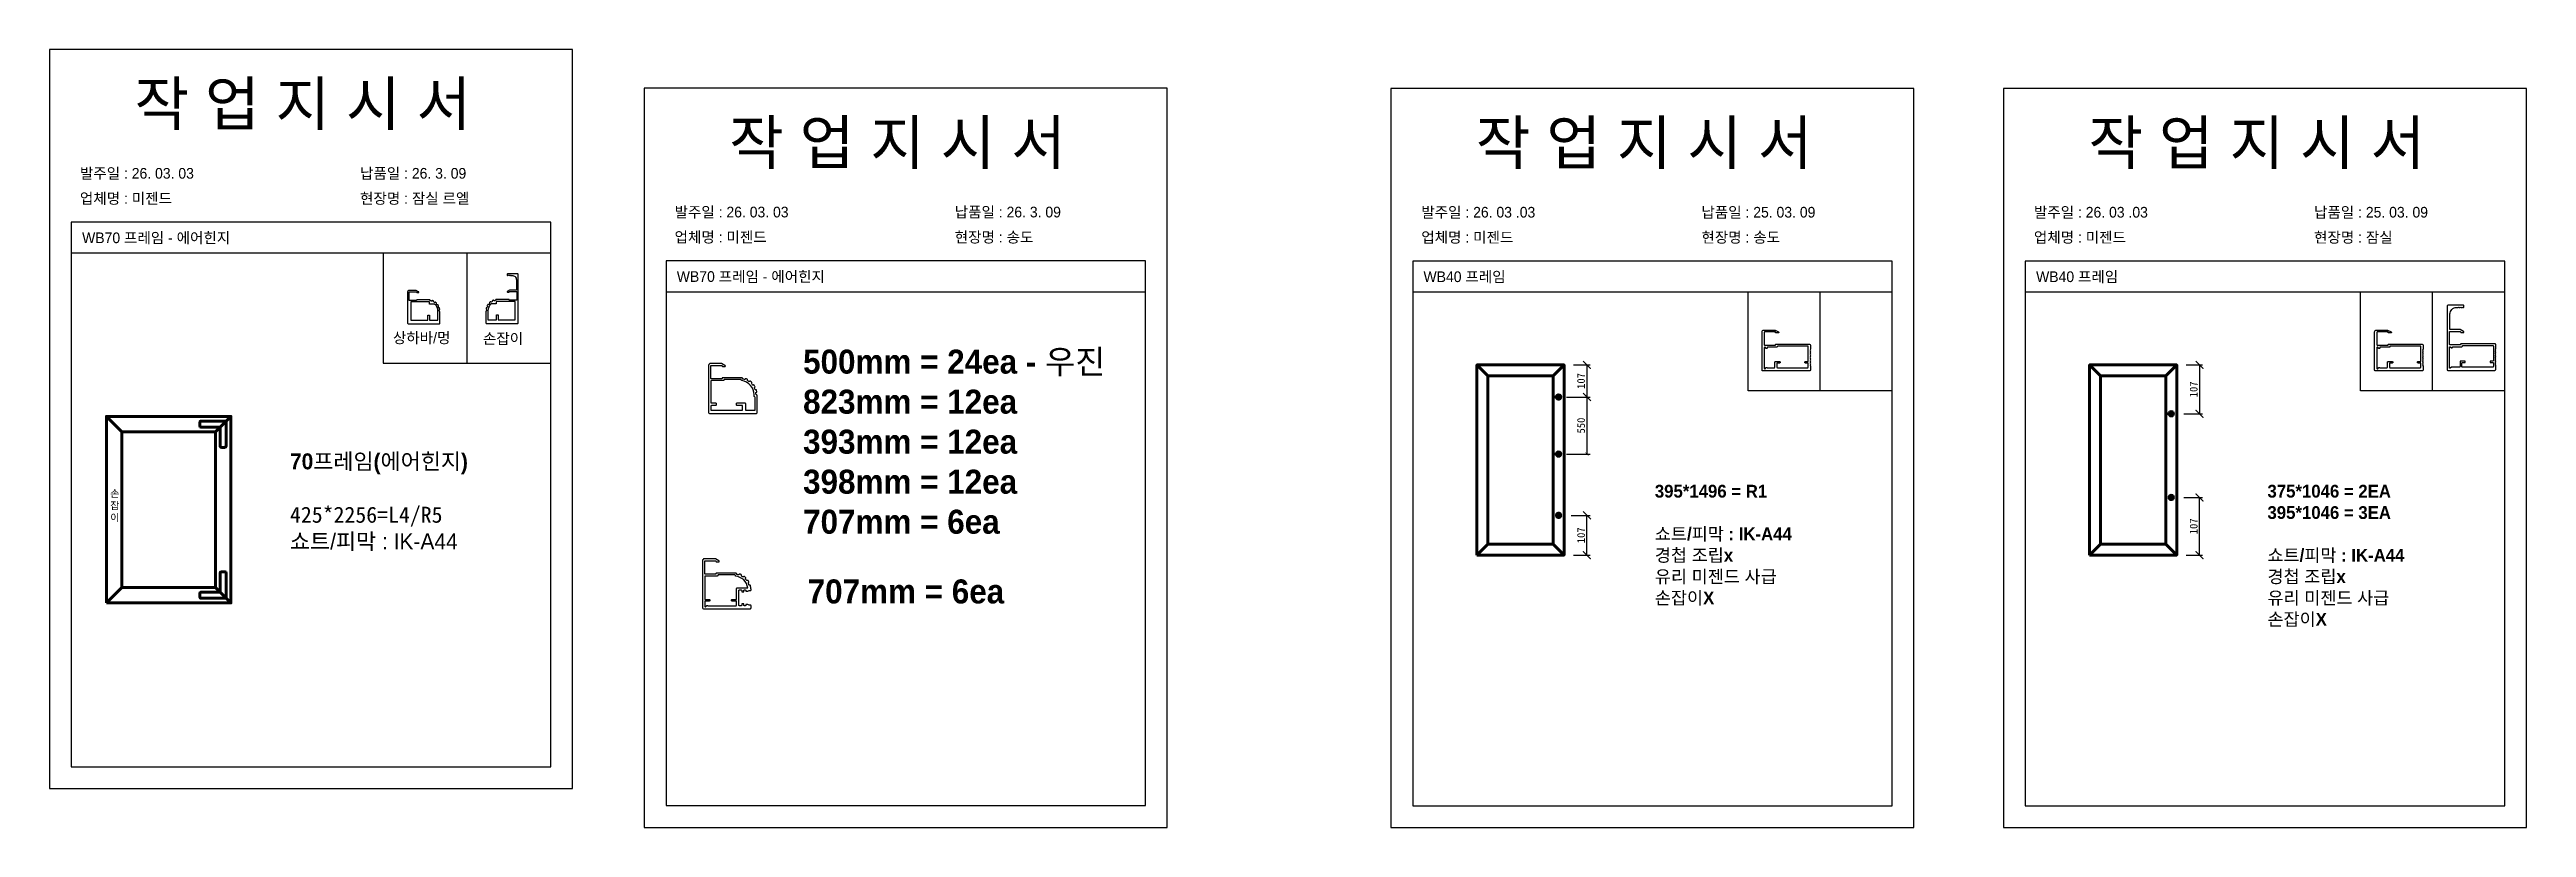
# Model space of a CAD drawing. Header units: millimetres. Extents: x -44117 to 256353, y -2095463 to 65325.
# Drawn here: x 115499 to 123456, y -750148 to -747647 of the extents above; entities that cross this region are included whole.
import ezdxf

# ---------------------------------------------------------------- set-up
doc = ezdxf.new("R2010")
doc.units = ezdxf.units.MM
doc.header["$LTSCALE"] = 10
doc.layers.add('Layer1', color=7, linetype='Continuous', lineweight=70)
doc.dimstyles.new('ISO-25', dxfattribs={"dimtxt": 2.5, "dimasz": 2.5, "dimexe": 1, "dimexo": 1, "dimtad": 1, "dimtxsty": 'Standard', "dimblk": 'ARCHTICK', "dimcen": 2.5, "dimadec": 0, "dimazin": 0, "dimtfac": 1, "dimtmove": 0, "dimatfit": 3, "dimfxl": 0, "dimarcsym": 0})

msp = doc.modelspace()

# ---------------------------------------------------------------- texts
at = {"attachment_point": 1}
for s, width, gutter_width, heights, insert, char_height in [('{\\fGulim|b0|i0|c129|p50;작 업 지 시 서}', 3307.3198183, 12.5, [-155.84554], (115771.42476, -747751.36906), 140), ('{\\fGulim|b0|i0|c129|p50;작 업 지 시 서}', 3307.3198183, 12.5, [-155.84554], (117681.91715, -747875.94117), 140), ('{\\fGulim|b0|i0|c129|p50;작 업 지 시 서}', 3307.3198183, 12.5, [-155.84554], (120080.82665, -747876.4441), 140), ('{\\fGulim|b0|i0|c129|p50;작 업 지 시 서}', 3307.3198183, 12.5, [-155.84554], (122048.93827, -747876.4441), 140), ('{\\fGulim|b0|i0|c129|p50;발주일 : 26. 03. 03}', 3307.3198183, 12.5, [38.18216], (115596.2154, -748028.08948), 34.3), ('{\\fGulim|b0|i0|c129|p50;납품일 : 26. 3. 09}', 3307.3198183, 12.5, [37.67976], (116496.19338, -748028.08948), 34.3), ('{\\fGulim|b0|i0|c129|p50;업체명 : 미젠드}', 3307.3198183, 12.5, [36.11279], (115596.2154, -748108.74566), 34.3), ('{\\fGulim|b0|i0|c129|p50;현장명 : 잠실 르엘}', 3307.3198183, 12.5, [38.2735], (116496.19338, -748108.74566), 34.3), ('{\\fGulim|b0|i0|c129|p50;발주일 : 26. 03. 03}', 3307.3198183, 12.5, [38.18216], (117506.70779, -748152.66159), 34.3), ('{\\fGulim|b0|i0|c129|p50;납품일 : 26. 3. 09}', 3307.3198183, 12.5, [37.67976], (118406.68577, -748152.66159), 34.3), ('{\\fGulim|b0|i0|c129|p50;발주일 : 26. 03 .03}', 3307.3198183, 12.5, [34.50412], (119905.61729, -748153.16452), 34.3), ('{\\fGulim|b0|i0|c129|p50;납품일 : 25. 03. 09}', 3307.3198183, 12.5, [37.67976], (120805.59527, -748153.16452), 34.3), ('{\\fGulim|b0|i0|c129|p50;발주일 : 26. 03 .03}', 3307.3198183, 12.5, [34.50412], (121873.72892, -748153.16452), 34.3), ('{\\fGulim|b0|i0|c129|p50;납품일 : 25. 03. 09}', 3307.3198183, 12.5, [37.67976], (122773.7069, -748153.16452), 34.3), ('{\\fGulim|b0|i0|c129|p50;WB70 프레임 - 에어힌지}', 3307.3198183, 12.5, [-38.22783], (115603.2576, -748235.41176), 34.3), ('{\\fGulim|b0|i0|c129|p50;업체명 : 미젠드}', 3307.3198183, 12.5, [36.11279], (117506.70779, -748233.31777), 34.3), ('{\\fGulim|b0|i0|c129|p50;현장명 : 송도}', 3307.3198183, 12.5, [38.2735], (118406.68577, -748233.31777), 34.3), ('{\\fGulim|b0|i0|c129|p50;업체명 : 미젠드}', 3307.3198183, 12.5, [33.33016], (119905.61729, -748233.82069), 34.3), ('{\\fGulim|b0|i0|c129|p50;현장명 : 송도}', 3307.3198183, 12.5, [-38.41052], (120805.59527, -748233.82069), 34.3), ('{\\fGulim|b0|i0|c129|p50;업체명 : 미젠드}', 3307.3198183, 12.5, [33.33016], (121873.72892, -748233.82069), 34.3), ('{\\fGulim|b0|i0|c129|p50;현장명 : 잠실}', 3307.3198183, 12.5, [-38.2735], (122773.7069, -748233.82069), 34.3), ('{\\fGulim|b0|i0|c129|p50;WB70 프레임 - 에어힌지}', 3307.3198183, 12.5, [-38.22783], (117513.74999, -748359.98387), 34.3), ('{\\fGulim|b0|i0|c129|p50;WB40 프레임}', 3307.3198183, 12.5, [-38.22783], (119912.65949, -748360.48679), 34.3), ('{\\fGulim|b0|i0|c129|p50;WB40 프레임}', 3307.3198183, 12.5, [-38.22783], (121880.77112, -748360.48679), 34.3), ('{\\fGulim|b0|i0|c129|p50;상하바/멍}', 3307.3198183, 12.5, [-41.60759], (116601.78593, -748556.93773), 34.3), ('{\\fGulim|b0|i0|c129|p50;손잡이}', 3307.3198183, 12.5, [-38.18216], (116890.86107, -748559.42449), 34.3), ('{\\fGulim|b1|i0|c129|p50;500mm = 24ea - 우진\\P823mm = 12ea\\P393mm = 12ea\\P398mm = 12ea\\P707mm = 6ea}', 4960.9797274, 18.75, [1914.01548], (117919.51945, -748612.06613), 77.175), ('{\\fGulim|b1|i0|c129|p50;70프레임(에어힌지)}\\P\\P425*2256=L4/R5\\P{\\fGulim|b0|i0|c129|p50;쇼트/피막 : IK-A44}', 3307.3198183, 12.5, [779.44612], (116271.06706, -748945.54927), 51.45), ('{\\fGulim|b0|i0|c129|p50;손\\P잡\\P이}', 291.2862081, 12.5, [-105.28252], (115693.7603, -749063.29914), 23.205), ('{\\fGulim|b1|i0|c129|p50;395*1496 = R1\\P\\P쇼트/피막 : IK-A44\\P경첩 조립x\\P유리 미젠드 사급\\P손잡이X}', 2645.8558546, 10, [1247.94849], (120655.97648, -749046.62171), 41.16), ('{\\fGulim|b1|i0|c129|p50;375*1046 = 2EA\\P395*1046 = 3EA\\P\\P쇼트/피막 : IK-A44\\P경첩 조립x\\P유리 미젠드 사급\\P손잡이X}', 2645.8558546, 10, [1247.94849], (122624.08811, -749046.62171), 41.16), ('{\\fGulim|b1|i0|c129|p50;707mm = 6ea}', 4960.9797274, 18.75, [1914.01548], (117934.15801, -749350.82179), 77.175)]:
    msp.add_mtext_dynamic_manual_height_columns(s, width=width, gutter_width=gutter_width, heights=heights, dxfattribs=dict(at, insert=insert, char_height=char_height))

# ---------------------------------------------------------------- blocks, each defined once
blk = doc.blocks.new('_ArchTick')
at = {"color": 0, "linetype": 'ByBlock', "const_width": 0.15}
blk.add_lwpolyline([(-0.5, -0.5), (0.5, 0.5)], dxfattribs=at)
blk = doc.blocks.new('*D5029')
at = {"color": 0, "lineweight": -2}
for p, q in [((120387.3, -749144.8), (120447.7, -749144.8)), ((120437.7, -749272.8), (120437.7, -749144.8)), ((120394.3, -749272.8), (120447.7, -749272.8))]:
    blk.add_line(p, q, dxfattribs=at)
at = {"layer": 'Defpoints', "color": 0}
for p in [(120357.3, -749144.8), (120437.7, -749144.8), (120364.3, -749272.8)]:
    blk.add_point(p, dxfattribs=at)
at = {"color": 0, "lineweight": -2, "xscale": 25, "yscale": 25, "zscale": 25}
for p, rotation in [((120437.7, -749144.8), 90), ((120437.7, -749272.8), 270)]:
    blk.add_blockref('_ArchTick', p, dxfattribs=dict(at, rotation=rotation))
at = {"color": 0, "insert": (120419, -749208.8), "char_height": 25, "attachment_point": 5, "rotation": 90}
blk.add_mtext('107', dxfattribs=at)
blk = doc.blocks.new('*D5030')
at = {"color": 0, "lineweight": -2}
for p, q in [((120394.3, -748661.2), (120447.7, -748661.2)), ((120437.7, -748661.2), (120437.7, -748764.4)), ((120387.3, -748764.4), (120447.7, -748764.4))]:
    blk.add_line(p, q, dxfattribs=at)
at = {"layer": 'Defpoints', "color": 0}
for p in [(120364.3, -748661.2), (120357.3, -748764.4), (120437.7, -748764.4)]:
    blk.add_point(p, dxfattribs=at)
at = {"color": 0, "lineweight": -2, "xscale": 25, "yscale": 25, "zscale": 25}
for p, rotation in [((120437.7, -748661.2), 90), ((120437.7, -748764.4), 270)]:
    blk.add_blockref('_ArchTick', p, dxfattribs=dict(at, rotation=rotation))
at = {"color": 0, "insert": (120419, -748712.8), "char_height": 25, "attachment_point": 5, "rotation": 90}
blk.add_mtext('107', dxfattribs=at)
blk = doc.blocks.new('*D5031')
at = {"color": 0, "lineweight": -2}
for p, q in [((122355.4, -749087.2), (122415.8, -749087.2)), ((122405.8, -749272.8), (122405.8, -749087.2)), ((122362.4, -749272.8), (122415.8, -749272.8))]:
    blk.add_line(p, q, dxfattribs=at)
at = {"layer": 'Defpoints', "color": 0}
for p in [(122325.4, -749087.2), (122405.8, -749087.2), (122332.4, -749272.8)]:
    blk.add_point(p, dxfattribs=at)
at = {"color": 0, "lineweight": -2, "xscale": 25, "yscale": 25, "zscale": 25}
for p, rotation in [((122405.8, -749087.2), 90), ((122405.8, -749272.8), 270)]:
    blk.add_blockref('_ArchTick', p, dxfattribs=dict(at, rotation=rotation))
at = {"color": 0, "insert": (122387.1, -749180), "char_height": 25, "attachment_point": 5, "rotation": 90}
blk.add_mtext('107', dxfattribs=at)
blk = doc.blocks.new('*D5032')
at = {"color": 0, "lineweight": -2}
for p, q in [((122362.4, -748661.2), (122415.8, -748661.2)), ((122405.8, -748661.2), (122405.8, -748818.3)), ((122355.4, -748818.3), (122415.8, -748818.3))]:
    blk.add_line(p, q, dxfattribs=at)
at = {"layer": 'Defpoints', "color": 0}
for p in [(122332.4, -748661.2), (122325.4, -748818.3), (122405.8, -748818.3)]:
    blk.add_point(p, dxfattribs=at)
at = {"color": 0, "lineweight": -2, "xscale": 25, "yscale": 25, "zscale": 25}
for p, rotation in [((122405.8, -748661.2), 90), ((122405.8, -748818.3), 270)]:
    blk.add_blockref('_ArchTick', p, dxfattribs=dict(at, rotation=rotation))
at = {"color": 0, "insert": (122387.1, -748739.8), "char_height": 25, "attachment_point": 5, "rotation": 90}
blk.add_mtext('107', dxfattribs=at)
blk = doc.blocks.new('*D5033')
at = {"color": 0, "lineweight": -2}
for p, q in [((120372.3, -748764.4), (120447.7, -748764.4)), ((120437.7, -748764.4), (120437.7, -748947.9)), ((120372.3, -748947.9), (120447.7, -748947.9))]:
    blk.add_line(p, q, dxfattribs=at)
at = {"layer": 'Defpoints', "color": 0}
for p in [(120357.3, -748764.4), (120357.3, -748947.9), (120437.7, -748947.9)]:
    blk.add_point(p, dxfattribs=at)
at = {"color": 0, "lineweight": -2, "xscale": 10, "yscale": 10, "zscale": 10}
for p, rotation in [((120437.7, -748764.4), 90), ((120437.7, -748947.9), 270)]:
    blk.add_blockref('_ArchTick', p, dxfattribs=dict(at, rotation=rotation))
at = {"color": 0, "insert": (120419, -748856.1), "char_height": 25, "attachment_point": 5, "rotation": 90}
blk.add_mtext('550', dxfattribs=at)

# ---------------------------------------------------------------- dimensions: what is measured, and where the dimension line sits
for base, p1, p2, text, override, picture, middle in [((120437.71374, -748764.35129), (120364.32202, -748661.16917), (120357.32202, -748764.35129), '107', {"dimscale": 10, "dimexo": 3, "dimtxsty": 'Standard'}, '*D5030', (120418.96374, -748712.76023)), ((122405.82537, -748818.3396), (122332.43365, -748661.16917), (122325.43365, -748818.3396), '107', {"dimscale": 10, "dimexo": 3, "dimtxsty": 'Standard'}, '*D5032', (122387.07537, -748739.75438)), ((120437.71374, -748947.91156), (120357.32202, -748764.35129), (120357.32202, -748947.91156), '550', {"dimscale": 10, "dimasz": 1, "dimexo": 1.5, "dimtxsty": 'Standard'}, '*D5033', (120418.96374, -748856.13142)), ((122405.82537, -749087.16907), (122332.43365, -749272.78605), (122325.43365, -749087.16907), '107', {"dimscale": 10, "dimexo": 3, "dimtxsty": 'Standard'}, '*D5031', (122387.07537, -749179.97756)), ((120437.71374, -749144.75661), (120364.32202, -749272.78605), (120357.32202, -749144.75661), '107', {"dimscale": 10, "dimexo": 3, "dimtxsty": 'Standard'}, '*D5029', (120418.96374, -749208.77133))]:
    dim = msp.add_linear_dim(base=base, p1=p1, p2=p2, angle=90, text=text, dimstyle='ISO-25', override=override)
    dim.commit()
    dim.dimension.update_dxf_attribs({"geometry": picture, "text_midpoint": middle})

# ---------------------------------------------------------------- linework, layer by layer
for p, q in [((117108.61815, -748202.37627), (115568.61815, -748202.37627)), ((117108.61815, -748302.37627), (115568.61815, -748302.37627)), ((116839.33837, -748302.37627), (116839.33837, -748655.39484)), ((119019.11054, -748326.94838), (117479.11054, -748326.94838)), ((121418.02004, -748327.45131), (119878.02004, -748327.45131)), ((123386.13167, -748327.45131), (121846.13167, -748327.45131)), ((119019.11054, -748426.94838), (117479.11054, -748426.94838)), ((121418.02004, -748427.45131), (119878.02004, -748427.45131)), ((120955.21434, -748744.28298), (120955.21434, -748427.45131)), ((121186.61719, -748744.28298), (121186.61719, -748427.45131)), ((123386.13167, -748427.45131), (121846.13167, -748427.45131)), ((122923.32597, -748744.28298), (122923.32597, -748427.45131)), ((123154.72882, -748744.28298), (123154.72882, -748427.45131)), ((121418.02004, -748744.28298), (120955.21434, -748744.28298)), ((123386.13167, -748744.28298), (122923.32597, -748744.28298))]:
    msp.add_line(p, q)
for points in [[(115498.61815, -750023.20655), (117178.61815, -750023.20655), (117178.61815, -747647.20655), (115498.61815, -747647.20655)], [(117409.11054, -750147.77866), (119089.11054, -750147.77866), (119089.11054, -747771.77866), (117409.11054, -747771.77866)], [(119808.02004, -750148.28158), (121488.02004, -750148.28158), (121488.02004, -747772.28158), (119808.02004, -747772.28158)], [(121776.13167, -750148.28158), (123456.13167, -750148.28158), (123456.13167, -747772.28158), (121776.13167, -747772.28158)], [(117108.61815, -748302.37627), (116570.05859, -748302.37627), (116570.05859, -748655.39484), (117108.61815, -748655.39484)]]:
    msp.add_lwpolyline(points, close=True)
for points in [[(115568.61815, -748202.37627), (115568.61815, -749953.20655), (117108.61815, -749953.20655), (117108.61815, -748202.37627)], [(117479.11054, -748326.94838), (117479.11054, -750077.77866), (119019.11054, -750077.77866), (119019.11054, -748326.94838)], [(119878.02004, -748327.45131), (119878.02004, -750078.28158), (121418.02004, -750078.28158), (121418.02004, -748327.45131)], [(121846.13167, -748327.45131), (121846.13167, -750078.28158), (123386.13167, -750078.28158), (123386.13167, -748327.45131)]]:
    msp.add_lwpolyline(points)
at = {"color": 7}
for points in [[(116977.23128, -748373.19803, 0.2301863539), (116979.32987, -748373.19803, -0.2466321039), (116981.18967, -748373.17617, 0.118515719), (116982.28058, -748373.43844), (116984.30841, -748373.43844, -0.4173893777), (116998.37917, -748387.35762), (116998.37917, -748420.64493), (116976.57679, -748420.64493), (116969.21263, -748424.70228, 0.855700792), (116969.57917, -748427.04493), (116974.37917, -748427.04493, 0.4142135624), (116975.57917, -748425.84493), (116975.57917, -748425.44493, -0.4142135624), (116976.37917, -748424.64493), (116998.37917, -748424.64493, -0.4142135624), (116999.57917, -748425.84493), (116999.57917, -748452.24493, -0.4142135624), (116998.37917, -748453.44493), (116976.37917, -748453.44493, -0.4142135624), (116975.57917, -748452.64493), (116975.57917, -748452.24493, 0.4142135624), (116974.37917, -748451.04493), (116937.1893, -748451.04493, 0.0308511276), (116932.66096, -748451.32461, 0.4241230691), (116931.6234, -748452.70321, -0.4043730092), (116930.66574, -748454.06916, 0.022416536), (116927.66795, -748454.78886, -0.4043730092), (116926.19455, -748454.00656, 0.424123069), (116924.6442, -748453.24926, 0.022416536), (116921.59719, -748454.51138, 0.4241230691), (116921.03642, -748456.14313, -0.4043730092), (116920.54774, -748457.73815, 0.022416536), (116917.91907, -748459.349, -0.4043730092), (116916.27604, -748459.0603, 0.424123069), (116914.56755, -748458.81915, 0.022416536), (116912.05969, -748460.96106, 0.4241230691), (116912.0306, -748462.68624, -0.4043730092), (116912.05872, -748464.35421, 0.022416536), (116910.0565, -748466.69852, -0.4043730092), (116908.40466, -748466.93167, 0.424123069), (116906.70528, -748467.23027, 0.022416536), (116904.98205, -748470.04233, 0.4241230691), (116905.48749, -748471.69206, -0.4043730092), (116906.02967, -748473.2697, 0.022416536), (116904.84987, -748476.11799, -0.4043730092), (116903.35093, -748476.85018, 0.4241230691), (116901.82699, -748477.65931, 0.022416536), (116901.05707, -748480.86624, 0.424123069), (116902.04758, -748482.27903, -0.4043730092), (116903.05074, -748483.61192, 0.022416536), (116902.80885, -748486.68538, -0.4043730092), (116901.60953, -748487.84493), (116901.5893, -748487.84493, 0.4142135624), (116900.3893, -748489.04493), (116900.3893, -748525.83844, 0.4142135624), (116902.3893, -748527.83844), (117002.37917, -748527.83844, 0.4142135624), (117004.37917, -748525.83844), (117004.37917, -748370.63844, 0.4142135624), (117002.37917, -748368.63844), (116970.37917, -748368.63844, 0.4142135624), (116968.37917, -748370.63844), (116968.37917, -748371.43844, 0.4142135624), (116970.37917, -748373.43844, 0.1244779229), (116971.32987, -748373.19803, -0.2466321039), (116973.18967, -748373.17617, 0.2404082058), (116975.37149, -748373.17617, -0.2466321039), (116977.23128, -748373.19803)], [(116933.57917, -748457.44493), (116933.57917, -748464.64493), (116917.54445, -748464.64493, 0.2205202393), (116906.7893, -748487.84493), (116906.7893, -748515.84493), (116934.37917, -748515.84493), (116934.37917, -748500.64493, -0.4142135624), (116935.17917, -748499.84493), (116938.77917, -748499.84493, -0.4142135624), (116939.57917, -748500.64493), (116939.57917, -748515.84493), (116994.37917, -748515.84493), (116994.37917, -748457.44493), (116933.57917, -748457.44493)], [(116933.57917, -748457.44493), (116933.57917, -748464.64493), (116917.54445, -748464.64493, 0.2205202393), (116906.7893, -748487.84493), (116906.7893, -748515.84493), (116934.37917, -748515.84493), (116934.37917, -748500.64493, -0.4142135624), (116935.17917, -748499.84493), (116938.77917, -748499.84493, -0.4142135624), (116939.57917, -748500.64493), (116939.57917, -748515.84493), (116994.37917, -748515.84493), (116994.37917, -748457.44493), (116933.57917, -748457.44493)]]:
    msp.add_lwpolyline(points, format="xyb", close=True, dxfattribs=at)
for points in [[(116650.9791, -748528.94157), (116750.96897, -748528.94157, 0.4142135624), (116752.96897, -748526.94157), (116752.96897, -748490.14807, 0.4142135624), (116751.76897, -748488.94807), (116751.74874, -748488.94807, -0.4043730092), (116750.54942, -748487.78852, 0.022416536), (116750.30754, -748484.71506, -0.4043730092), (116751.31069, -748483.38217, 0.424123069), (116752.3012, -748481.96938, 0.022416536), (116751.53128, -748478.76245, 0.424123069), (116750.00734, -748477.95332, -0.4043730092), (116748.5084, -748477.22113, 0.022416536), (116747.3286, -748474.37284, -0.4043730092), (116747.87078, -748472.79519, 0.424123069), (116748.37623, -748471.14547, 0.022416536), (116746.653, -748468.33341, 0.424123069), (116744.95361, -748468.03481, -0.4043730092), (116743.30177, -748467.80165, 0.022416536), (116741.29955, -748465.45735, -0.4043730092), (116741.32767, -748463.78937, 0.4241230691), (116741.29858, -748462.0642, 0.022416536), (116738.79072, -748459.92228, 0.424123069), (116737.08223, -748460.16343, -0.4043730092), (116735.4392, -748460.45213, 0.022416536), (116732.81054, -748458.84129, -0.4043730092), (116732.32185, -748457.24626, 0.424123069), (116731.76108, -748455.61451, 0.022416536), (116728.71407, -748454.3524, 0.4241230691), (116727.16372, -748455.1097, -0.4043730092), (116725.69032, -748455.892, 0.022416536), (116722.69253, -748455.17229, -0.4043730092), (116721.73487, -748453.80635, 0.424123069), (116720.69731, -748452.42775, 0.0308511276), (116716.16897, -748452.14807), (116678.9791, -748452.14807, 0.4142135624), (116677.7791, -748453.34807), (116677.7791, -748453.74807, -0.4142135624), (116676.9791, -748454.54807), (116654.9791, -748454.54807, -0.4142135624), (116653.7791, -748453.34807), (116653.7791, -748426.94807, -0.4142135624), (116654.9791, -748425.74807), (116676.9791, -748425.74807, -0.4142135624), (116677.7791, -748426.54807), (116677.7791, -748426.94807, 0.4142135624), (116678.9791, -748428.14807), (116683.7791, -748428.14807, 0.855700792), (116684.14565, -748425.80542), (116676.78148, -748421.74807), (116652.9791, -748421.74807, 0.4142135624), (116648.9791, -748425.74807), (116648.9791, -748526.94157, 0.4142135623), (116650.9791, -748528.94157)], [(116719.7791, -748465.74807), (116719.7791, -748458.54807), (116658.9791, -748458.54807), (116658.9791, -748516.94807), (116713.7791, -748516.94807), (116713.7791, -748501.74807, -0.4142135624), (116714.5791, -748500.94807), (116718.1791, -748500.94807, -0.4142135624), (116718.9791, -748501.74807), (116718.9791, -748516.94807), (116746.56897, -748516.94807), (116746.56897, -748488.94807, 0.2205202393), (116735.81382, -748465.74807), (116719.7791, -748465.74807)], [(117618.87131, -748817.37347), (117768.85611, -748817.37347, 0.4142135624), (117771.85611, -748814.37347), (117771.85611, -748759.18322, 0.4142135624), (117770.05611, -748757.38322), (117770.02576, -748757.38322, -0.4043730092), (117768.22679, -748755.64389, 0.022416536), (117767.86396, -748751.0337, -0.4043730092), (117769.3687, -748749.03436, 0.424123069), (117770.85445, -748746.91518, 0.022416536), (117769.69958, -748742.10478, 0.424123069), (117767.41367, -748740.89109, -0.4043730092), (117765.16526, -748739.79281, 0.022416536), (117763.39556, -748735.52037, -0.4043730092), (117764.20882, -748733.1539, 0.424123069), (117764.96699, -748730.67931, 0.022416536), (117762.38215, -748726.46123, 0.424123069), (117759.83307, -748726.01332, -0.4043730092), (117757.35531, -748725.66359, 0.022416536), (117754.35198, -748722.14713, -0.4043730092), (117754.39416, -748719.64517, 0.4241230691), (117754.35053, -748717.05741, 0.022416536), (117750.58874, -748713.84453, 0.424123069), (117748.02601, -748714.20626, -0.4043730092), (117745.56145, -748714.63931, 0.022416536), (117741.61846, -748712.22305, -0.4043730092), (117740.88543, -748709.83051, 0.424123069), (117740.04427, -748707.38288, 0.022416536), (117735.47376, -748705.48971, 0.4241230691), (117733.14824, -748706.62566, -0.4043730092), (117730.93813, -748707.79911, 0.022416536), (117726.44145, -748706.71955, -0.4043730092), (117725.00496, -748704.67063, 0.424123069), (117723.44862, -748702.60273, 0.0308511276), (117716.65611, -748702.18322), (117660.87131, -748702.18322, 0.4142135624), (117659.07131, -748703.98322), (117659.07131, -748704.58322, -0.4142135624), (117657.87131, -748705.78322), (117624.87131, -748705.78322, -0.4142135624), (117623.07131, -748703.98322), (117623.07131, -748664.38322, -0.4142135624), (117624.87131, -748662.58322), (117657.87131, -748662.58322, -0.4142135624), (117659.07131, -748663.78322), (117659.07131, -748664.38322, 0.4142135624), (117660.87131, -748666.18322), (117668.07131, -748666.18322, 0.855700792), (117668.62112, -748662.66924), (117657.57487, -748656.58322), (117621.87131, -748656.58322, 0.4142135624), (117615.87131, -748662.58322), (117615.87131, -748814.37347, 0.4142135623)], [(117641.30239, -749330.17984, 0.4142135624), (117639.50239, -749331.97984), (117639.50239, -749332.57984, -0.4142135624), (117638.30239, -749333.77984), (117605.30239, -749333.77984, -0.4142135624), (117603.50239, -749331.97984), (117603.50239, -749292.37984, -0.4142135624), (117605.30239, -749290.57984), (117638.30239, -749290.57984, -0.4142135624), (117639.50239, -749291.77984), (117639.50239, -749292.37984, 0.4142135624), (117641.30239, -749294.17984), (117648.50239, -749294.17984, 0.855700792), (117649.05221, -749290.66586), (117638.00596, -749284.57984), (117602.30239, -749284.57984, 0.4142135624), (117596.30239, -749290.57984), (117596.30239, -749442.37009, 0.4142135623), (117599.30239, -749445.37009), (117749.2872, -749445.37009, 0.4142135624), (117752.2872, -749442.37009), (117752.2872, -749435.17009, 0.4142135624), (117751.0872, -749433.97009), (117746.44437, -749433.97009, -0.1357168379), (117745.82785, -749433.7996, 0.1201861936), (117737.0005, -749431.06564, 0.4322308638), (117735.7272, -749432.2634), (117735.7272, -749433.97009, -0.4142135624), (117734.5272, -749435.17009), (117730.6872, -749435.17009, -0.4142135624), (117729.4872, -749433.97009), (117729.4872, -749430.37009, 0.4142135624), (117728.2872, -749429.17009), (117723.4872, -749429.17009, 0.4142135624), (117722.2872, -749430.37009), (117722.2872, -749433.97009, -0.4142135624), (117721.0872, -749435.17009), (117714.4872, -749435.17009, -0.4142135624), (117713.2872, -749433.97009), (117713.2872, -749385.97009, -0.4142135624), (117714.4872, -749384.77009), (117721.0872, -749384.77009, -0.4142135624), (117722.2872, -749385.97009), (117722.2872, -749389.57009, 0.4142135624), (117723.4872, -749390.77009), (117728.2872, -749390.77009, 0.4142135624), (117729.4872, -749389.57009), (117729.4872, -749385.97009, -0.4142135624), (117730.6872, -749384.77009), (117734.5272, -749384.77009, -0.4142135624), (117735.7272, -749385.97009), (117735.7272, -749387.67678, 0.4322308638), (117737.0005, -749388.87454, 0.1201861936), (117745.82785, -749386.14057, -0.1357168379), (117746.44437, -749385.97009), (117751.0872, -749385.97009, 0.4142135624), (117752.2872, -749384.77009), (117752.2872, -749383.18351, 0.0794847645), (117752.22731, -749382.80914, 0.0585310905), (117750.13066, -749370.1014, 0.424123069), (117747.84475, -749368.88771, -0.4043730092), (117745.59634, -749367.78942, 0.022416536), (117743.82664, -749363.51699, -0.4043730092), (117744.63991, -749361.15052, 0.424123069), (117745.39808, -749358.67593, 0.022416536), (117742.81323, -749354.45785, 0.424123069), (117740.26415, -749354.00994, -0.4043730092), (117737.7864, -749353.66021, 0.022416536), (117734.78306, -749350.14375, -0.4043730092), (117734.82524, -749347.64179, 0.4241230691), (117734.78162, -749345.05403, 0.022416536), (117731.01982, -749341.84115, 0.424123069), (117728.45709, -749342.20288, -0.4043730092), (117725.99254, -749342.63593, 0.022416536), (117722.04955, -749340.21967, -0.4043730092), (117721.31651, -749337.82713, 0.4241230691), (117720.47536, -749335.3795, 0.022416536), (117715.90485, -749333.48633, 0.4241230691), (117713.57933, -749334.62228, -0.4043730092), (117711.36922, -749335.79573, 0.022416536), (117706.87254, -749334.71617, -0.4043730092), (117705.43605, -749332.66725, 0.4241230691), (117703.87971, -749330.59935, 0.0308511276), (117697.0872, -749330.17984), (117641.30239, -749330.17984)]]:
    msp.add_lwpolyline(points, format="xyb", close=True)
at = {"color": 7, "elevation": 0}
for points in [[(123357.33021, -748675.72111), (123357.33021, -748662.82111), (123355.53021, -748661.02111), (123357.33021, -748659.22111), (123355.53021, -748657.42111), (123357.33021, -748655.62111), (123355.53021, -748653.82111), (123357.33021, -748652.02111), (123355.53021, -748650.22111), (123357.33021, -748648.42111), (123355.53021, -748646.62111), (123357.33021, -748644.82111), (123355.53021, -748643.02111), (123357.33021, -748641.22111), (123355.53021, -748639.42111), (123357.33021, -748637.62111), (123355.53021, -748635.82111), (123357.33021, -748634.02111), (123355.53021, -748632.22111), (123357.33021, -748630.42111), (123355.53021, -748628.62111), (123357.33021, -748626.82111), (123355.53021, -748625.02111), (123357.33021, -748623.22111), (123355.53021, -748621.42111), (123357.33021, -748619.62111), (123355.53021, -748617.82111), (123357.33021, -748616.02111), (123355.53021, -748614.22111), (123357.33021, -748612.42111), (123355.53021, -748610.62111), (123357.33021, -748608.82111), (123357.33021, -748595.92111, 0.4142135624), (123354.33021, -748592.92111), (123246.33021, -748592.92111, 0.4142135624), (123244.53021, -748594.72111), (123244.53021, -748595.32111, -0.4142135624), (123243.33021, -748596.52111), (123210.33021, -748596.52111, -0.4142135624), (123208.53021, -748594.72111), (123208.53021, -748555.12111, -0.4142135624), (123210.33021, -748553.32111), (123243.33021, -748553.32111, -0.4142135624), (123244.53021, -748554.52111), (123244.53021, -748555.12111, 0.4142135624), (123246.33021, -748556.92111), (123253.53021, -748556.92111, 0.855700792), (123254.08003, -748553.40714), (123243.03378, -748547.32111), (123210.33021, -748547.32111), (123210.33021, -748497.39989, -0.4173893777), (123231.43635, -748476.52112), (123234.4781, -748476.52112, 0.118515719), (123236.11446, -748476.12772, -0.2466321039), (123238.90415, -748476.1605, 0.2301863539), (123242.05204, -748476.1605), (123242.05204, -748476.1605, -0.2466321039), (123244.84174, -748476.12772, 0.2404082058), (123248.11446, -748476.12772, -0.2466321039), (123250.90415, -748476.1605, 0.1244779229), (123252.33021, -748476.52112, 0.4142135624), (123255.33021, -748473.52112), (123255.33021, -748472.32112, 0.4142135624), (123252.33021, -748469.32112), (123204.33021, -748469.32112, 0.4142135624), (123201.33021, -748472.32112), (123201.33021, -748676.92111, 0.4142135624), (123203.13021, -748678.72111), (123354.33021, -748678.72111, 0.4142135624), (123357.33021, -748675.72111)], [(121156.26439, -748597.55009), (121156.26439, -748610.45009), (121154.46439, -748612.25009), (121156.26439, -748614.05009), (121154.46439, -748615.85009), (121156.26439, -748617.65009), (121154.46439, -748619.45009), (121156.26439, -748621.25009), (121154.46439, -748623.05009), (121156.26439, -748624.85009), (121154.46439, -748626.65009), (121156.26439, -748628.45009), (121154.46439, -748630.25009), (121156.26439, -748632.05009), (121154.46439, -748633.85009), (121156.26439, -748635.65009), (121154.46439, -748637.45009), (121156.26439, -748639.25009), (121154.46439, -748641.05009), (121156.26439, -748642.85009), (121154.46439, -748644.65009), (121156.26439, -748646.45009), (121154.46439, -748648.25009), (121156.26439, -748650.05009), (121154.46439, -748651.85009), (121156.26439, -748653.65009), (121154.46439, -748655.45009), (121156.26439, -748657.25009), (121154.46439, -748659.05009), (121156.26439, -748660.85009), (121154.46439, -748662.65009), (121156.26439, -748664.45009), (121156.26439, -748677.35009, -0.4142135624), (121153.26439, -748680.35009), (121153.26439, -748680.35009), (121002.06439, -748680.35009, -0.4142135624), (121000.26439, -748678.55009), (121000.26439, -748554.95009, -0.4142135624), (121006.26439, -748548.95009), (121041.96796, -748548.95009), (121053.01421, -748555.03612, -0.855700792), (121052.46439, -748558.55009), (121045.26439, -748558.55009, -0.4142135624), (121043.46439, -748556.75009), (121043.46439, -748556.15009, 0.4142135624), (121042.26439, -748554.95009), (121009.26439, -748554.95009, 0.4142135624), (121007.46439, -748556.75009), (121007.46439, -748596.35009, 0.4142135624), (121009.26439, -748598.15009), (121042.26439, -748598.15009, 0.4142135624), (121043.46439, -748596.95009), (121043.46439, -748596.35009, -0.4142135624), (121045.26439, -748594.55009), (121153.26439, -748594.55009, -0.4142135623), (121156.26439, -748597.55009)], [(123124.37602, -748597.55009), (123124.37602, -748610.45009), (123122.57602, -748612.25009), (123124.37602, -748614.05009), (123122.57602, -748615.85009), (123124.37602, -748617.65009), (123122.57602, -748619.45009), (123124.37602, -748621.25009), (123122.57602, -748623.05009), (123124.37602, -748624.85009), (123122.57602, -748626.65009), (123124.37602, -748628.45009), (123122.57602, -748630.25009), (123124.37602, -748632.05009), (123122.57602, -748633.85009), (123124.37602, -748635.65009), (123122.57602, -748637.45009), (123124.37602, -748639.25009), (123122.57602, -748641.05009), (123124.37602, -748642.85009), (123122.57602, -748644.65009), (123124.37602, -748646.45009), (123122.57602, -748648.25009), (123124.37602, -748650.05009), (123122.57602, -748651.85009), (123124.37602, -748653.65009), (123122.57602, -748655.45009), (123124.37602, -748657.25009), (123122.57602, -748659.05009), (123124.37602, -748660.85009), (123122.57602, -748662.65009), (123124.37602, -748664.45009), (123124.37602, -748677.35009, -0.4142135624), (123121.37602, -748680.35009), (123121.37602, -748680.35009), (122970.17602, -748680.35009, -0.4142135624), (122968.37602, -748678.55009), (122968.37602, -748554.95009, -0.4142135624), (122974.37602, -748548.95009), (123010.07958, -748548.95009), (123021.12584, -748555.03612, -0.855700792), (123020.57602, -748558.55009), (123013.37602, -748558.55009, -0.4142135624), (123011.57602, -748556.75009), (123011.57602, -748556.15009, 0.4142135624), (123010.37602, -748554.95009), (122977.37602, -748554.95009, 0.4142135624), (122975.57602, -748556.75009), (122975.57602, -748596.35009, 0.4142135624), (122977.37602, -748598.15009), (123010.37602, -748598.15009, 0.4142135624), (123011.57602, -748596.95009), (123011.57602, -748596.35009, -0.4142135624), (123013.37602, -748594.55009), (123121.37602, -748594.55009, -0.4142135623), (123124.37602, -748597.55009)]]:
    msp.add_lwpolyline(points, format="xyb", dxfattribs=at)
at = {"color": 7}
for points in [[(121007.46439, -748605.95009), (121007.46439, -748671.95009, 0.6516899091), (121010.47738, -748673.28), (121014.0514, -748670.02019, -0.3444690404), (121016.2621, -748669.8519, 0.1479411349), (121017.25982, -748670.15372), (121039.86439, -748670.15372, 0.4142135624), (121041.66439, -748668.35372), (121041.66439, -748652.15009, -0.4142135624), (121043.46439, -748650.35009), (121056.66439, -748650.35009, -0.4142135624), (121058.46439, -748652.15009), (121058.46439, -748653.35009, -0.4142135624), (121056.66439, -748655.15009), (121049.46439, -748655.15009, 0.4142135624), (121047.66439, -748656.95009), (121047.66439, -748668.35009, 0.4142135624), (121049.46439, -748670.15009), (121146.96439, -748670.15009, 0.4142135624), (121148.76439, -748668.35009), (121148.76439, -748656.95009, 0.4142135624), (121146.96439, -748655.15009), (121139.76439, -748655.15009, -0.4142135624), (121137.96439, -748653.35009), (121137.96439, -748652.15009, -0.4142135624), (121139.76439, -748650.35009), (121146.96439, -748650.35009, 0.4142135624), (121148.76439, -748648.55009), (121148.76439, -748602.35009, 0.4142135624), (121146.96439, -748600.55009), (121050.66439, -748600.55009, 0.4142135624), (121049.46439, -748601.75009), (121049.46439, -748602.35009, -0.414213547), (121047.66439, -748604.15009), (121018.26439, -748604.1501, 0.4142135328), (121017.06439, -748605.3501), (121017.06439, -748606.55009, -0.6516899091), (121014.0514, -748607.88), (121010.47738, -748604.62019, 0.651689909), (121007.46439, -748605.95009)], [(122975.57602, -748605.95009), (122975.57602, -748671.95009, 0.6516899091), (122978.58901, -748673.28), (122982.16303, -748670.02019, -0.3444690404), (122984.37373, -748669.8519, 0.1479411349), (122985.37144, -748670.15372), (123007.97602, -748670.15372, 0.4142135624), (123009.77602, -748668.35372), (123009.77602, -748652.15009, -0.4142135624), (123011.57602, -748650.35009), (123024.77602, -748650.35009, -0.4142135624), (123026.57602, -748652.15009), (123026.57602, -748653.35009, -0.4142135624), (123024.77602, -748655.15009), (123017.57602, -748655.15009, 0.4142135624), (123015.77602, -748656.95009), (123015.77602, -748668.35009, 0.4142135624), (123017.57602, -748670.15009), (123115.07602, -748670.15009, 0.4142135624), (123116.87602, -748668.35009), (123116.87602, -748656.95009, 0.4142135624), (123115.07602, -748655.15009), (123107.87602, -748655.15009, -0.4142135624), (123106.07602, -748653.35009), (123106.07602, -748652.15009, -0.4142135624), (123107.87602, -748650.35009), (123115.07602, -748650.35009, 0.4142135624), (123116.87602, -748648.55009), (123116.87602, -748602.35009, 0.4142135624), (123115.07602, -748600.55009), (123018.77602, -748600.55009, 0.4142135624), (123017.57602, -748601.75009), (123017.57602, -748602.35009, -0.414213547), (123015.77602, -748604.15009), (122986.37602, -748604.1501, 0.4142135328), (122985.17602, -748605.3501), (122985.17602, -748606.55009, -0.6516899091), (122982.16303, -748607.88), (122978.58901, -748604.62019, 0.651689909), (122975.57602, -748605.95009)], [(123248.73021, -748602.52111, 0.414213547), (123250.53021, -748600.72111), (123250.53021, -748600.12111, -0.4142135624), (123251.73021, -748598.92111), (123348.03021, -748598.92111, -0.4142135624), (123349.83021, -748600.72111), (123349.83021, -748646.92111, -0.4142135624), (123348.03021, -748648.72111), (123340.83021, -748648.72111, 0.4142135624), (123339.03021, -748650.52111), (123339.03021, -748651.72111, 0.4142135624), (123340.83021, -748653.52111), (123348.03021, -748653.52111, -0.4142135624), (123349.83021, -748655.32111), (123349.83021, -748666.72111, -0.4142135624), (123348.03021, -748668.52111), (123250.53021, -748668.52111, -0.4142135624), (123248.73021, -748666.72111), (123248.73021, -748655.32111, -0.4142135624), (123250.53021, -748653.52111), (123257.73021, -748653.52111, 0.4142135624), (123259.53021, -748651.72111), (123259.53021, -748650.52111, 0.4142135624), (123257.73021, -748648.72111), (123244.53021, -748648.72111, 0.4142135624), (123242.73021, -748650.52111), (123242.73021, -748666.72474, -0.4142135624), (123240.93021, -748668.52474), (123218.32563, -748668.52474, -0.1479411349), (123217.32792, -748668.22292, 0.3444690404), (123215.11722, -748668.39121), (123211.5432, -748671.65102, -0.6516899091), (123208.53021, -748670.32111), (123208.53021, -748604.32111, -0.651689909), (123211.5432, -748602.99121), (123215.11722, -748606.25102, 0.6516899091), (123218.13021, -748604.92111), (123218.13021, -748603.72112, -0.4142135328), (123219.33021, -748602.52112), (123248.7324, -748602.52111)]]:
    msp.add_lwpolyline(points, format="xyb", dxfattribs=at)
for points in [[(117765.85611, -748787.37347), (117765.85611, -748765.77394, 0.3645795837), (117762.30947, -748762.79144), (117762.30947, -748757.77583, 0.3756973322), (117722.07131, -748711.78322), (117722.07131, -748711.78322, 0.4142135624), (117718.47131, -748708.18322), (117666.87131, -748708.18322, 0.4142135624), (117665.07131, -748709.98322), (117665.07131, -748710.58322, -0.4142135624), (117663.87131, -748711.78322), (117624.87131, -748711.78322, 0.4142135624), (117623.07131, -748713.58322), (117623.07131, -748781.37347, 0.4142135624), (117624.87131, -748783.17347), (117638.07131, -748783.17347, -0.4142135624), (117639.87131, -748784.97347), (117639.87131, -748790.37347, -0.4142135624), (117638.07131, -748792.17347), (117624.87131, -748792.17347, 0.4142135624), (117623.07131, -748793.97347), (117623.07131, -748805.37347, 0.4142135624), (117624.87131, -748807.17347), (117723.27131, -748807.17347, 0.4142135624), (117725.07131, -748805.37347), (117725.07131, -748792.17347), (117707.65631, -748792.17347, -0.4142135624), (117705.85631, -748790.37347), (117705.85631, -748784.97347, -0.4142135624), (117707.65631, -748783.17347), (117732.27131, -748783.17347, -0.4142135624), (117734.07131, -748784.97347), (117734.07131, -748805.37347, 0.4142135624), (117735.87131, -748807.17347), (117759.8841, -748807.17347), (117764.05611, -748807.17347, 0.4142135624), (117765.85611, -748805.37347), (117765.85611, -748765.77394)], [(117613.18369, -749435.17009), (117704.27239, -749435.17009, 0.4142135624), (117706.07239, -749433.37009), (117706.07239, -749421.97009, 0.4142135624), (117704.27239, -749420.17009), (117691.07239, -749420.17009, -0.4142135624), (117689.27239, -749418.37009), (117689.27239, -749417.17009, -0.4142135624), (117691.07239, -749415.37009), (117704.27239, -749415.37009, 0.4142135624), (117706.07239, -749413.57009), (117706.07239, -749379.97984, -0.4142135624), (117707.87239, -749378.17984), (117742.11519, -749378.17984, 0.3294951956), (117702.50239, -749339.77984), (117702.50239, -749339.77984, 0.4142135624), (117698.90239, -749336.17984), (117647.30239, -749336.17984, 0.4142135624), (117645.50239, -749337.97984), (117645.50239, -749338.57984, -0.4142135624), (117644.30239, -749339.77984), (117605.30239, -749339.77984, 0.4142135624), (117603.50239, -749341.57984), (117603.50239, -749413.57009, 0.4142135624), (117605.30239, -749415.37009), (117618.50239, -749415.37009, -0.4142135624), (117620.30239, -749417.17009), (117620.30239, -749418.37009, -0.4142135624), (117618.50239, -749420.17009), (117605.30239, -749420.17009, 0.4142135624), (117603.50239, -749421.97009), (117603.50239, -749436.97009, 0.6516899091), (117606.51538, -749438.3), (117610.0894, -749435.04018, -0.3444690404), (117612.3001, -749434.8719, 0.1479411349), (117613.29782, -749435.17371)]]:
    msp.add_lwpolyline(points, format="xyb")
at = {"layer": 'Layer1'}
for p, q in [((120119.32202, -748696.16917), (120084.32202, -748661.16917)), ((120329.32202, -748696.16917), (120364.32202, -748661.16917)), ((122087.43365, -748696.16917), (122052.43365, -748661.16917)), ((122297.43365, -748696.16917), (122332.43365, -748661.16917)), ((120346.82202, -748753.85129), (120346.82202, -748774.85129)), ((115731.31998, -748876.49408), (115681.31998, -748826.49408)), ((116031.31998, -748876.49408), (116081.31998, -748826.49408)), ((116081.31998, -748826.49408), (116031.31998, -748876.49408)), ((122314.93365, -748807.8396), (122314.93365, -748828.8396)), ((120346.82202, -748937.41156), (120346.82202, -748958.41156)), ((122325.43365, -749087.16907), (122304.43365, -749087.16907)), ((122314.93365, -749076.66907), (122314.93365, -749097.66907)), ((120357.32202, -749144.75661), (120336.32202, -749144.75661)), ((120346.82202, -749134.25661), (120346.82202, -749155.25661)), ((120084.32202, -749272.78605), (120119.32202, -749237.78605)), ((120364.32202, -749272.78605), (120329.32202, -749237.78605)), ((122052.43365, -749272.78605), (122087.43365, -749237.78605)), ((122332.43365, -749272.78605), (122297.43365, -749237.78605)), ((115731.31998, -749376.49408), (115681.31998, -749426.49408)), ((116081.31998, -749426.49408), (116031.31998, -749376.49408))]:
    msp.add_line(p, q, dxfattribs=at)
for points in [[(120084.32202, -749272.78605), (120364.32202, -749272.78605), (120364.32202, -748661.16917), (120084.32202, -748661.16917)], [(120119.32202, -749237.78605), (120329.32202, -749237.78605), (120329.32202, -748696.16917), (120119.32202, -748696.16917)], [(122052.43365, -749272.78605), (122332.43365, -749272.78605), (122332.43365, -748661.16917), (122052.43365, -748661.16917)], [(122087.43365, -749237.78605), (122297.43365, -749237.78605), (122297.43365, -748696.16917), (122087.43365, -748696.16917)], [(120357.32202, -748764.35129), (120336.32202, -748764.35129)], [(115681.31998, -749426.49408), (116081.31998, -749426.49408), (116081.31998, -748826.49408), (115681.31998, -748826.49408)], [(115731.31998, -749376.49408), (116031.31998, -749376.49408), (116031.31998, -748876.49408), (115731.31998, -748876.49408)], [(122325.43365, -748818.3396), (122304.43365, -748818.3396)], [(120357.32202, -748947.91156), (120336.32202, -748947.91156)]]:
    msp.add_lwpolyline(points, close=True, dxfattribs=at)
for points in [[(116061.31998, -748926.49408), (116051.31998, -748926.49408, -0.4142135624), (116046.31998, -748921.49408), (116046.31998, -748861.49408), (115986.31998, -748861.49408, -0.4142135624), (115981.31998, -748856.49408), (115981.31998, -748846.49408, -0.4142135624), (115986.31998, -748841.49408), (116066.31998, -748841.49408), (116066.31998, -748921.49408, -0.4142135624)], [(116061.31998, -749326.49408), (116051.31998, -749326.49408, 0.4142135624), (116046.31998, -749331.49408), (116046.31998, -749391.49408), (115986.31998, -749391.49408, 0.4142135624), (115981.31998, -749396.49408), (115981.31998, -749406.49408, 0.4142135624), (115986.31998, -749411.49408), (116066.31998, -749411.49408), (116066.31998, -749331.49408, 0.4142135624)]]:
    msp.add_lwpolyline(points, format="xyb", close=True, dxfattribs=at)
for centre in [(120346.82202, -748764.35129), (122314.93365, -748818.3396), (120346.82202, -748947.91156), (122314.93365, -749087.16907), (120346.82202, -749144.75661)]:
    msp.add_circle(centre, 7, dxfattribs=at)

msp.set_redraw_order([(e.dxf.handle, doc.entitydb.next_handle()) for e in msp.query("TEXT MTEXT ATTDEF DIMENSION ARC_DIMENSION")])  # texts and dimensions are drawn at this point

doc.saveas('drawing.dxf')
